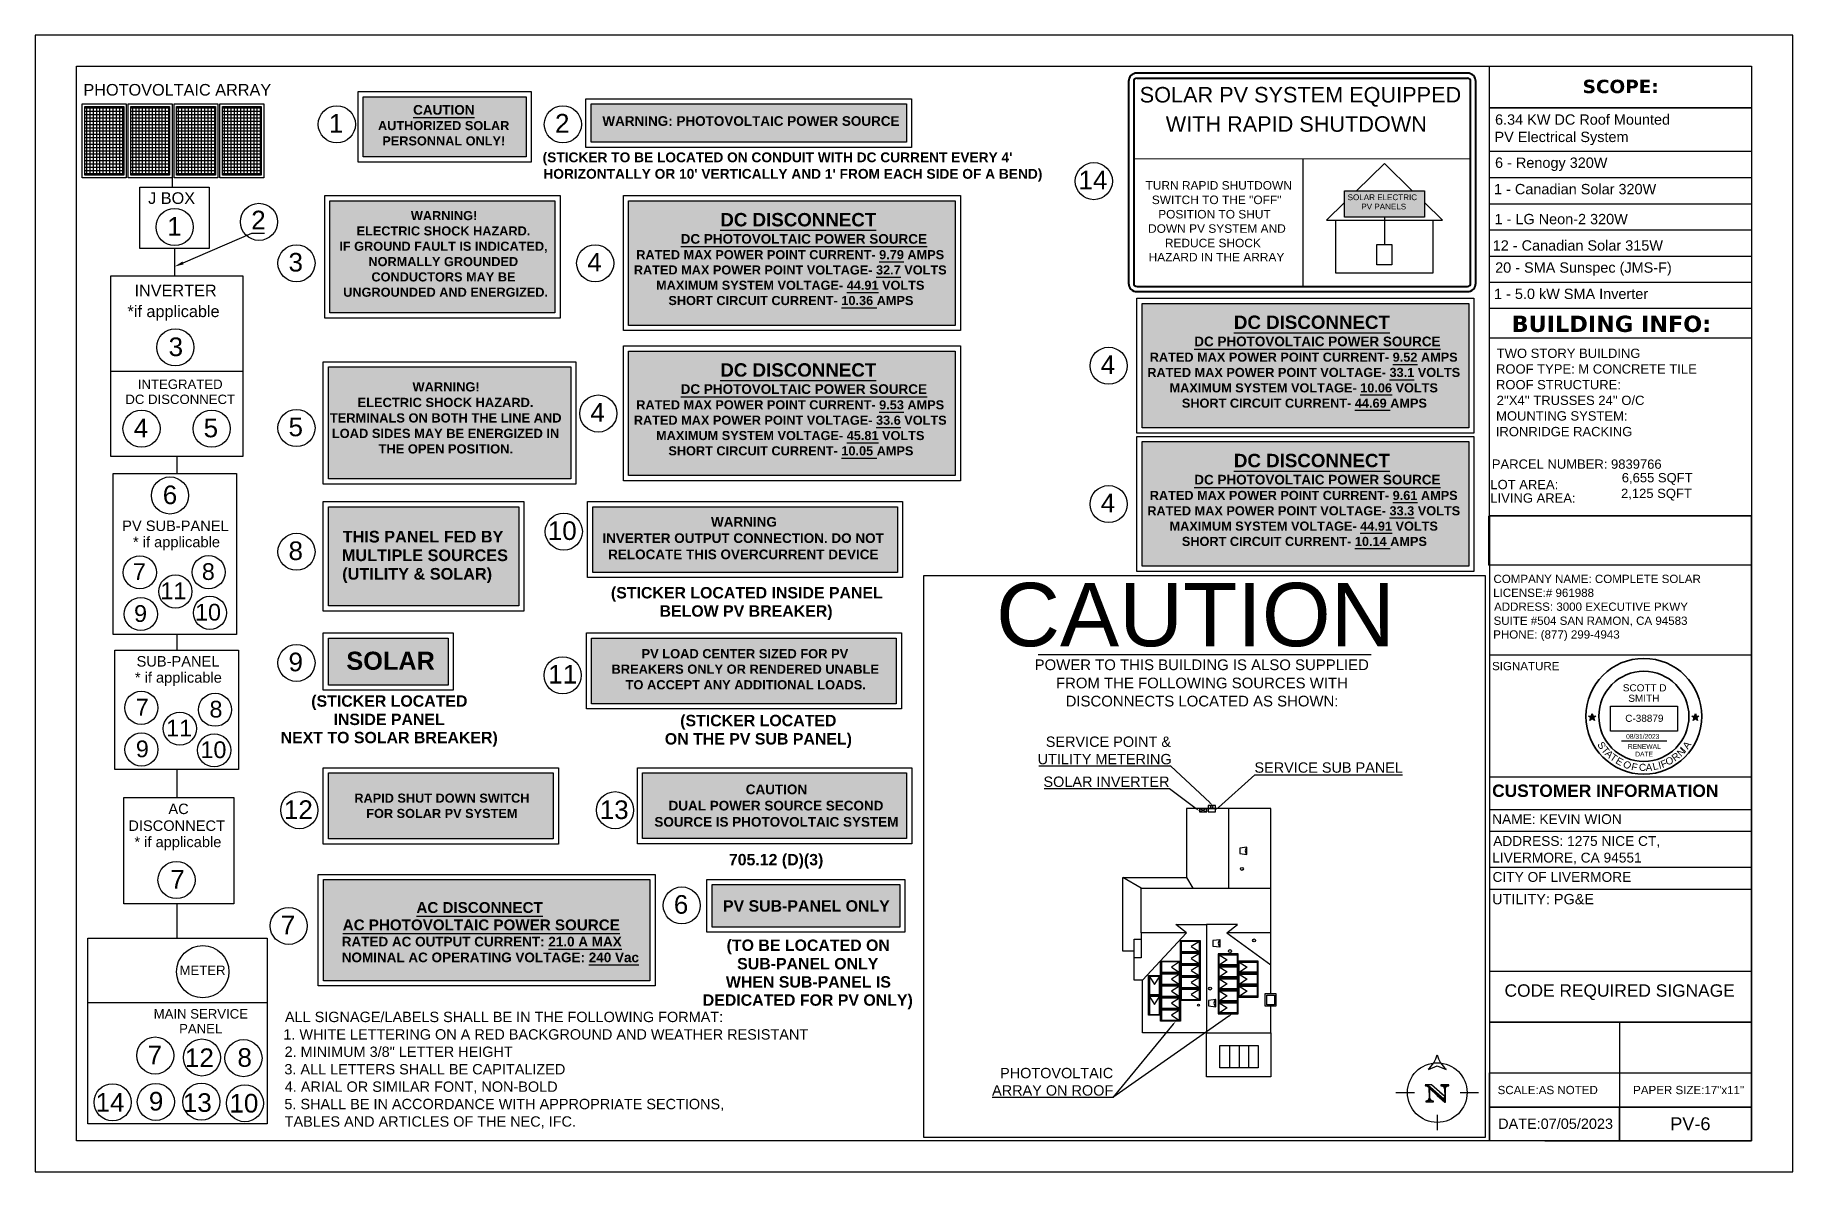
# Model space of a CAD drawing. Header units: millimetres. Extents: x -419 to 20046, y -14642 to 2638.
# Drawn here: x 3967 to 5667, y -10898 to -9798 of the extents above; entities that cross this region are included whole.
import ezdxf

# ---------------------------------------------------------------- set-up
doc = ezdxf.new("R2010")
doc.units = ezdxf.units.MM
for name, color, linetype in [('PDF5_Text', 7, 'Continuous'), ('PDF7_0', 7, 'Continuous'), ('PDF7_PDF4_0', 7, 'Continuous'), ('PDF7_PDF9_Geometry', 7, 'Continuous'), ('PDF7_PDF_0', 7, 'Continuous'), ('PDF7_PDF_Geometry', 7, 'Continuous'), ('PDF7_Text', 7, 'Continuous'), ('PDF_Text', 7, 'Continuous')]:
    doc.layers.add(name, color=color, linetype=linetype)
doc.styles.add('PDF Arial', font='arial.ttf')
doc.styles.add('PDF Arial Bold', font='arialbd.ttf')
doc.styles.add('PDF Verdana Bold', font='verdanab.ttf')
doc.styles.get("Standard").update_dxf_attribs({"font": 'arial.ttf'})
picture_1 = doc.add_image_def('image41.png', size_in_pixel=(45, 240))
picture_2 = doc.add_image_def('image15.png', size_in_pixel=(858, 321))

msp = doc.modelspace()

# ---------------------------------------------------------------- texts
at = {"attachment_point": 1}
for s, width, heights, insert, char_height, line_spacing_factor in [('SCOTT D\\P  SMITH', 46.3475, [0], (5502.594, -10425.76), 6.8956, 0.88), ('RENEWAL\\P    DATE', 31.39541, [17.047], (5507.51, -10483.66), 4.597, 0.96)]:
    msp.add_mtext_dynamic_manual_height_columns(s, width=width, gutter_width=4.597, heights=heights, dxfattribs=dict(at, insert=insert, char_height=char_height, line_spacing_factor=line_spacing_factor))
for s, width, insert, char_height in [('C-38879', 41.58956, (5504.935, -10455.252), 6.8956), ('08/31/2023', 38.13279, (5505.792, -10473.925), 4.597)]:
    msp.add_mtext_dynamic_manual_height_columns(s, width=width, gutter_width=4.597, heights=[0], dxfattribs=dict(at, insert=insert, char_height=char_height))
at = {"layer": 'PDF5_Text', "attachment_point": 7, "style": 'PDF Arial'}
for s, insert, char_height in [('1 - LG Neon-2 320W', (5378.527, -9980.791), 9.99966), ('12 - Canadian Solar 315W', (5376.79, -10006.325), 9.99966), ('PARCEL NUMBER: 9839766', (5375.932, -10217.385), 8.99967), ('LOT AREA:', (5374.489, -10237.143), 8.9997), ('LIVING AREA:', (5374.469, -10250.241), 8.99967)]:
    msp.add_mtext(s, dxfattribs=dict(at, insert=insert, char_height=char_height))
at = {"layer": 'PDF7_Text', "attachment_point": 7}
for s, insert, char_height, style in [('SCOPE:', (5463.771, -9854.073), 12.9996, 'PDF Verdana Bold'), ('PHOTOVOLTAIC ARRAY', (4013.845, -9856.356), 11.24856, 'PDF Arial'), ('SOLAR PV SYSTEM EQUIPPED', (5035.377, -9866.957), 15.00017, 'PDF Arial'), ('1', (4251.246, -9891.947), 17.999, 'PDF Arial'), ('2', (4469.938, -9891.947), 17.999, 'PDF Arial'), ('WITH RAPID SHUTDOWN', (5060.534, -9891.385), 15.00017, 'PDF Arial'), ('6.34 KW DC Roof Mounted', (5379.037, -9884.495), 9.99966, 'PDF Arial'), ('PV Electrical System', (5378.492, -9904.15), 9.99966, 'PDF Arial'), ("(STICKER TO BE LOCATED ON CONDUIT WITH DC CURRENT EVERY 4'", (4457.95, -9923.529), 9.49966, 'PDF Arial Bold'), ("HORIZONTALLY OR 10' VERTICALLY AND 1' FROM EACH SIDE OF A BEND)", (4458.677, -9939.513), 9.49966, 'PDF Arial Bold'), ('6 - Renogy 320W', (5379.037, -9929.125), 9.99966, 'PDF Arial'), ('14', (4976.163, -9946.892), 17.9994, 'PDF Arial'), ('TURN RAPID SHUTDOWN', (5041.008, -9947.305), 8.2501, 'PDF Arial'), ('1 - Canadian Solar 320W', (5378.038, -9951.792), 9.99966, 'PDF Arial'), ('J BOX', (4076.42, -9961.161), 11.2486, 'PDF Arial'), ('SWITCH TO THE "OFF"', (5047.093, -9961.291), 8.2501, 'PDF Arial'), ('SOLAR ELECTRIC', (5236.451, -9957.431), 5.58391, 'PDF Arial'), ('PV PANELS', (5249.71, -9966.423), 5.5839, 'PDF Arial'), ('1', (4094.947, -9991.666), 17.999, 'PDF Arial'), ('2', (4176.139, -9985.581), 17.999, 'PDF Arial'), ('POSITION TO SHUT', (5053.269, -9975.187), 8.2501, 'PDF Arial'), ('DOWN PV SYSTEM AND', (5043.46, -9989.082), 8.2501, 'PDF Arial'), ('REDUCE SHOCK', (5059.717, -10003.068), 8.2501, 'PDF Arial'), ('3', (4212.194, -10026.678), 17.999, 'PDF Arial'), ('4', (4501.089, -10026.359), 17.999, 'PDF Arial'), ('HAZARD IN THE ARRAY', (5044.005, -10016.641), 8.2501, 'PDF Arial'), ('20 - SMA Sunspec (JMS-F)', (5379.127, -10030.57), 9.99966, 'PDF Arial'), ('INVERTER', (4063.251, -10050.335), 11.2486, 'PDF Arial'), ('1 - 5.0 kW SMA Inverter', (5378.038, -10053.139), 9.99966, 'PDF Arial'), ('*if applicable', (4056.439, -10073.892), 11.24856, 'PDF Arial'), ('BUILDING INFO:', (5395.021, -10085.174), 15.74948, 'PDF Verdana Bold'), ('3', (4096.218, -10108.506), 17.999, 'PDF Arial'), ('4', (4997.688, -10125.624), 17.999, 'PDF Arial'), ('TWO STORY BUILDING', (5380.671, -10110.156), 8.99967, 'PDF Arial'), ('INTEGRATED', (4066.43, -10140.129), 9.1113, 'PDF Arial'), ('ROOF TYPE: M CONCRETE TILE', (5379.945, -10125.323), 8.99967, 'PDF Arial'), ('DC DISCONNECT', (4054.441, -10154.75), 9.11129, 'PDF Arial'), ('ROOF STRUCTURE:', (5379.945, -10140.49), 8.99967, 'PDF Arial'), ("2''X4'' TRUSSES 24'' O/C", (5380.58, -10155.657), 8.99967, 'PDF Arial'), ('4', (4504.086, -10171.76), 17.999, 'PDF Arial'), ('MOUNTING SYSTEM:', (5380.036, -10170.733), 8.99967, 'PDF Arial'), ('4', (4062.524, -10186.745), 17.999, 'PDF Arial'), ('5', (4130.094, -10187.052), 17.999, 'PDF Arial'), ('5', (4212.194, -10186.053), 17.999, 'PDF Arial'), ('IRONRIDGE RACKING', (5379.763, -10185.899), 8.99967, 'PDF Arial'), ('6,655 SQFT', (5501.584, -10232.845), 8.9997, 'PDF Arial'), ('6', (4090.587, -10251.715), 17.999, 'PDF Arial'), ('4', (4997.688, -10259.4), 17.999, 'PDF Arial'), ('2,125 SQFT', (5500.869, -10248.012), 8.9997, 'PDF Arial'), ('PV SUB-PANEL', (4051.354, -10277.646), 10.1237, 'PDF Arial'), ('* if applicable', (4061.798, -10296.177), 10.1237, 'PDF Arial'), ('10', (4462.945, -10286.408), 17.9994, 'PDF Arial'), ('8', (4212.194, -10305.843), 17.999, 'PDF Arial'), ('7', (4061.616, -10324.972), 16.198, 'PDF Arial'), ('8', (4128.368, -10325.066), 16.198, 'PDF Arial'), ('11', (4088.226, -10343.499), 16.1984, 'PDF Arial'), ('(STICKER LOCATED INSIDE PANEL', (4523.976, -10346.006), 10.99951, 'PDF Arial Bold'), ('CAUTION', (4896.424, -10389.863), 61.345, 'PDF Arial'), ('COMPANY NAME: COMPLETE SOLAR', (5377.493, -10327.923), 7.99975, 'PDF Arial'), ('LICENSE:# 961988', (5377.22, -10341.365), 7.99975, 'PDF Arial'), ('9', (4062.797, -10365.662), 16.198, 'PDF Arial'), ('10', (4121.738, -10364.391), 16.1984, 'PDF Arial'), ('BELOW PV BREAKER)', (4571.02, -10363.716), 10.99951, 'PDF Arial Bold'), ('ADDRESS: 3000 EXECUTIVE PKWY', (5378.038, -10354.811), 7.99975, 'PDF Arial'), ('SUITE #504 SAN RAMON, CA 94583', (5377.583, -10369.784), 7.99975, 'PDF Arial'), ('PHONE: (877) 299-4943', (5377.22, -10383.994), 7.99975, 'PDF Arial'), ('SUB-PANEL', (4065.249, -10408.788), 10.1237, 'PDF Arial'), ('9', (4212.194, -10413.464), 17.999, 'PDF Arial'), ('POWER TO THIS BUILDING IS ALSO SUPPLIED', (4933.751, -10412.243), 10.33446, 'PDF Arial'), ('* if applicable', (4063.614, -10427.32), 10.1237, 'PDF Arial'), ('11', (4463.399, -10425.054), 17.9994, 'PDF Arial'), ('FROM THE FOLLOWING SOURCES WITH', (4954.367, -10429.862), 10.33446, 'PDF Arial'), ('SIGNATURE', (5376.13, -10412.294), 7.9998, 'PDF Arial'), ('(STICKER LOCATED', (4234.172, -10450.811), 10.99951, 'PDF Arial Bold'), ('DISCONNECTS LOCATED AS SHOWN:', (4963.721, -10447.39), 10.33446, 'PDF Arial'), ('7', (4064.432, -10456.023), 16.198, 'PDF Arial'), ('8', (4135.724, -10458.207), 16.198, 'PDF Arial'), ('INSIDE PANEL', (4255.696, -10465.391), 10.99951, 'PDF Arial Bold'), ('11', (4093.766, -10476.276), 16.1984, 'PDF Arial'), ('(STICKER LOCATED', (4591, -10469.701), 10.99951, 'PDF Arial Bold'), ('9', (4064.522, -10496.623), 16.198, 'PDF Arial'), ('10', (4127.006, -10497.441), 16.1984, 'PDF Arial'), ('NEXT TO SOLAR BREAKER)', (4204.565, -10486.14), 10.99951, 'PDF Arial Bold'), ('ON THE PV SUB PANEL)', (4576.106, -10487.411), 10.99951, 'PDF Arial Bold'), ('SERVICE POINT &', (4944.558, -10486.498), 9.99966, 'PDF Arial'), ('UTILITY METERING', (4936.657, -10503.329), 9.99966, 'PDF Arial'), ('SERVICE SUB PANEL', (5146.358, -10511.503), 9.99966, 'PDF Arial'), ('SOLAR INVERTER', (4942.288, -10525.216), 9.99966, 'PDF Arial'), ('12', (4207.744, -10556.106), 17.9994, 'PDF Arial'), ('13', (4513.168, -10556.425), 17.9994, 'PDF Arial'), ('CUSTOMER INFORMATION', (5376.221, -10534.976), 11.99963, 'PDF Arial Bold'), ('AC', (4096.037, -10551.556), 10.1237, 'PDF Arial'), ('NAME: KEVIN WION', (5376.221, -10561.172), 9.49966, 'PDF Arial'), ('DISCONNECT', (4057.257, -10567.813), 10.1237, 'PDF Arial'), ('* if applicable', (4063.16, -10586.435), 10.1237, 'PDF Arial'), ('ADDRESS: 1275 NICE CT,', (5377.22, -10583.959), 9.49966, 'PDF Arial'), ('705.12 (D)(3)', (4638.044, -10604.295), 10.99951, 'PDF Arial Bold'), ('LIVERMORE, CA 94551', (5376.312, -10600.034), 9.49966, 'PDF Arial'), ('7', (4097.853, -10623.584), 17.999, 'PDF Arial'), ('CITY OF LIVERMORE', (5376.584, -10617.117), 9.49966, 'PDF Arial'), ('6', (4584.824, -10648.049), 17.999, 'PDF Arial'), ('UTILITY: PG&E', (5376.221, -10638.801), 9.99966, 'PDF Arial'), ('7', (4204.747, -10667.632), 17.999, 'PDF Arial'), ('(TO BE LOCATED ON', (4635.865, -10687.122), 10.99951, 'PDF Arial Bold'), ('SUB-PANEL ONLY', (4646.036, -10701.793), 10.99951, 'PDF Arial Bold'), ('METER', (4106.753, -10707.047), 9.1113, 'PDF Arial'), ('WHEN SUB-PANEL IS', (4635.138, -10719.412), 10.99951, 'PDF Arial Bold'), ('DEDICATED FOR PV ONLY)', (4612.797, -10740.16), 10.99951, 'PDF Arial Bold'), ('CODE REQUIRED SIGNAGE', (5388.209, -10731.411), 11.99963, 'PDF Arial'), ('MAIN SERVICE', (4081.778, -10749.342), 9.11129, 'PDF Arial'), ('ALL SIGNAGE/LABELS SHALL BE IN THE FOLLOWING FORMAT:', (4208.743, -10752.809), 9.99966, 'PDF Arial'), ('PANEL', (4106.39, -10763.627), 9.1113, 'PDF Arial'), ('1. WHITE LETTERING ON A RED BACKGROUND AND WEATHER RESISTANT', (4207.199, -10769.701), 9.99966, 'PDF Arial'), ('7', (4075.966, -10793.416), 17.999, 'PDF Arial'), ('2. MINIMUM 3/8" LETTER HEIGHT', (4208.38, -10786.509), 9.99966, 'PDF Arial'), ('12', (4112.021, -10796.14), 17.9994, 'PDF Arial'), ('8', (4162.789, -10796.175), 17.999, 'PDF Arial'), ('3. ALL LETTERS SHALL BE CAPITALIZED', (4208.198, -10803.402), 9.99966, 'PDF Arial'), ('4. ARIAL OR SIMILAR FONT, NON-BOLD', (4208.561, -10822.004), 9.99966, 'PDF Arial'), ('PHOTOVOLTAIC', (4900.33, -10807.118), 9.99966, 'PDF Arial'), ('14', (4025.652, -10839.28), 17.9994, 'PDF Arial'), ('9', (4077.146, -10838.497), 17.999, 'PDF Arial'), ('13', (4110.023, -10839.78), 17.9994, 'PDF Arial'), ('10', (4155.069, -10840.404), 17.9994, 'PDF Arial'), ('5. SHALL BE IN ACCORDANCE WITH APPROPRIATE SECTIONS,', (4208.198, -10838.806), 9.99966, 'PDF Arial'), ('ARRAY ON ROOF', (4892.61, -10823.92), 9.99966, 'PDF Arial'), ('TABLES AND ARTICLES OF THE NEC, IFC.', (4208.47, -10855.698), 9.99966, 'PDF Arial'), ('PV-6', (5548.505, -10857.475), 12.4996, 'PDF Arial'), ('DATE:07/05/2023', (5382.034, -10856.168), 9.99966, 'PDF Arial')]:
    msp.add_mtext(s, dxfattribs=dict(at, insert=insert, char_height=char_height, style=style))
at = {"layer": 'PDF7_Text', "color": 7, "true_color": 0xfcfcfc, "attachment_point": 7, "style": 'PDF Arial Bold'}
for s, insert, char_height in [('CAUTION', (4332.711, -9874.759), 9.3288), ('WARNING: PHOTOVOLTAIC POWER SOURCE', (4515.711, -9885.573), 9.32875), ('AUTHORIZED SOLAR', (4298.745, -9889.741), 8.79964), ('PERSONNAL ONLY!', (4302.922, -9904.545), 8.79964), ('DC DISCONNECT', (4629.78, -9982.905), 12.95742), ('DC PHOTOVOLTAIC POWER SOURCE', (4591.454, -9999.642), 9.32875), ('RATED MAX POWER POINT CURRENT- 9.79 AMPS', (4548.497, -10014.617), 8.79964), ('RATED MAX POWER POINT VOLTAGE- 32.7 VOLTS', (4546.136, -10029.421), 8.79964), ('MAXIMUM SYSTEM VOLTAGE- 44.91 VOLTS', (4567.66, -10044.224), 8.79964), ('SHORT CIRCUIT CURRENT- 10.36 AMPS', (4579.557, -10059.028), 8.79964), ('DC DISCONNECT', (5126.469, -10082.17), 12.95742), ('DC PHOTOVOLTAIC POWER SOURCE', (5088.143, -10098.816), 9.32875), ('RATED MAX POWER POINT CURRENT- 9.52 AMPS', (5045.095, -10113.792), 8.79964), ('DC DISCONNECT', (4629.78, -10128.306), 12.95742), ('RATED MAX POWER POINT VOLTAGE- 33.1 VOLTS', (5042.734, -10128.595), 8.79964), ('WARNING!', (4332.075, -10142.577), 8.9131), ('DC PHOTOVOLTAIC POWER SOURCE', (4591.454, -10144.952), 9.32875), ('MAXIMUM SYSTEM VOLTAGE- 10.06 VOLTS', (5064.258, -10143.49), 8.79964), ('TERMINALS ON BOTH THE LINE AND', (4252.154, -10172.645), 8.91314), ('ELECTRIC SHOCK HAZARD.', (4278.946, -10157.659), 8.91314), ('RATED MAX POWER POINT CURRENT- 9.53 AMPS', (4548.497, -10159.928), 8.79964), ('SHORT CIRCUIT CURRENT- 44.69 AMPS', (5076.155, -10158.293), 8.79964), ('LOAD SIDES MAY BE ENERGIZED IN', (4254.062, -10187.63), 8.91314), ('RATED MAX POWER POINT VOLTAGE- 33.6 VOLTS', (4546.136, -10174.822), 8.79964), ('MAXIMUM SYSTEM VOLTAGE- 45.81 VOLTS', (4567.66, -10189.626), 8.79964), ('THE OPEN POSITION.', (4299.289, -10202.615), 8.91314), ('SHORT CIRCUIT CURRENT- 10.05 AMPS', (4579.557, -10204.429), 8.79964), ('DC DISCONNECT', (5126.469, -10215.946), 12.95742), ('DC PHOTOVOLTAIC POWER SOURCE', (5088.143, -10232.592), 9.32875), ('RATED MAX POWER POINT CURRENT- 9.61 AMPS', (5045.095, -10247.568), 8.79964), ('WARNING', (4620.789, -10273.455), 9.3288), ('RATED MAX POWER POINT VOLTAGE- 33.3 VOLTS', (5042.734, -10262.462), 8.79964), ('THIS PANEL FED BY', (4264.597, -10288.753), 11.24928), ('INVERTER OUTPUT CONNECTION. DO NOT', (4515.711, -10289.166), 9.32875), ('MAXIMUM SYSTEM VOLTAGE- 44.91 VOLTS', (5064.258, -10277.266), 8.79964), ('SHORT CIRCUIT CURRENT- 10.14 AMPS', (5076.155, -10292.069), 8.79964), ('MULTIPLE SOURCES', (4263.779, -10306.735), 11.24928), ('RELOCATE THIS OVERCURRENT DEVICE', (4521.342, -10304.884), 9.32875), ('(UTILITY & SOLAR)', (4264.143, -10327.916), 11.24928), ('SOLAR', (4268.139, -10412.014), 17.4995), ('PV LOAD CENTER SIZED FOR PV', (4553.583, -10400.782), 8.91314), ('BREAKERS ONLY OR RENDERED UNABLE', (4524.521, -10415.767), 8.91314), ('TO ACCEPT ANY ADDITIONAL LOADS.', (4538.143, -10430.843), 8.91314), ('DUAL POWER SOURCE SECOND', (4579.739, -10548.007), 9.32875), ('CAUTION', (4654.392, -10532.289), 9.3288), ('SOURCE IS PHOTOVOLTAIC SYSTEM', (4566.025, -10563.719), 9.32875), ('AC DISCONNECT', (4335.89, -10647.202), 10.4951), ('PV SUB-PANEL ONLY', (4632.323, -10645.939), 10.99951), ('AC PHOTOVOLTAIC POWER SOURCE', (4264.597, -10664.003), 10.4951), ('RATED AC OUTPUT CURRENT: 21.0 A MAX', (4263.688, -10679.597), 9.32875), ('NOMINAL AC OPERATING VOLTAGE: 240 Vac', (4263.688, -10694.855), 9.32875)]:
    msp.add_mtext(s, dxfattribs=dict(at, insert=insert, char_height=char_height))
at = {"layer": 'PDF7_Text', "color": 7, "true_color": 0xffffff, "attachment_point": 7, "style": 'PDF Arial Bold'}
for s, insert, char_height in [('WARNING!', (4330.531, -9976.831), 8.7996), ('ELECTRIC SHOCK HAZARD.', (4278.038, -9991.64), 8.79964), ('IF GROUND FAULT IS INDICATED,', (4261.327, -10008.341), 8.79964), ('NORMALLY GROUNDED', (4289.481, -10021.332), 8.79964), ('CONDUCTORS MAY BE', (4292.387, -10036.142), 8.79964), ('UNGROUNDED AND ENERGIZED.', (4265.108, -10050.939), 8.79964), ('RAPID SHUT DOWN SWITCH', (4275.858, -10540.459), 8.79964), ('FOR SOLAR PV SYSTEM', (4287.392, -10555.263), 8.79964)]:
    msp.add_mtext(s, dxfattribs=dict(at, insert=insert, char_height=char_height))
at = {"layer": 'PDF_Text', "insert": (5381.545, -10822.5), "char_height": 7.99975, "attachment_point": 7, "style": 'PDF Arial'}
msp.add_mtext('SCALE:AS NOTED           PAPER SIZE:17"x11"', dxfattribs=at)

# ---------------------------------------------------------------- blocks, each defined once
blk = doc.blocks.new('star')
h = blk.add_hatch(color=256)
h.dxf.hatch_style = 1
h.paths.add_polyline_path([(116.5, 62.57), (116.86, 62.57), (116.68, 63.12)])
h.paths.add_polyline_path([(116.68, 62.02), (116.97, 62.23), (116.86, 62.57), (116.5, 62.57), (116.39, 62.23)])
h.paths.add_polyline_path([(116.5, 62.57), (115.92, 62.57), (116.39, 62.23)])
h.paths.add_polyline_path([(116.39, 62.23), (116.21, 61.67), (116.68, 62.02)])
h.paths.add_polyline_path([(116.68, 62.02), (117.15, 61.67), (116.97, 62.23)])
h.paths.add_polyline_path([(116.97, 62.23), (117.44, 62.57), (116.86, 62.57)])
for p, q in [((116.21, 61.67), (116.68, 63.12)), ((116.68, 63.12), (117.15, 61.67)), ((115.92, 62.57), (117.44, 62.57)), ((117.15, 61.67), (115.92, 62.57)), ((117.44, 62.57), (116.21, 61.67))]:
    blk.add_line(p, q)
blk = doc.blocks.new('a')
at = {"color": 1, "char_height": 15, "attachment_point": 1}
for s, insert, rotation in [('{\\C256;S}', (169, 149), 301.8504), ('{\\C256;T}', (176.1, 138.5), 308.5602), ('{\\C256;A}', (182.8, 131.2), 313.9392), ('{\\C256;T}', (190.6, 123.2), 324.7462), ('{\\C256;E}', (201.4, 115.5), 330.0103), ('{\\C256;O}', (299, 112.2), 12.6875), ('{\\C256;R}', (311.3, 116.8), 36.4598), ('{\\C256;N}', (322.6, 125.5), 43.0781), ('{\\C256;I}', (344.8, 127.8), 227.4846), ('{\\C256;A}', (335, 138.5), 54.6588), ('{\\C256;O}', (218.6, 109.1), 319.6464), ('{\\C256;A}', (258.4, 100.3), 1.6689), ('{\\C256;L}', (271.7, 101.5), 12.6875), ('{\\C256;I}', (283.7, 104.3), 13.6115), ('{\\C256;F}', (288.3, 105.4), 21.5682)]:
    blk.add_mtext_dynamic_manual_height_columns(s, width=30.733, gutter_width=125, heights=[0], dxfattribs=dict(at, insert=insert, rotation=rotation))
at = {"color": 1, "insert": (244.5, 100.5), "char_height": 15, "attachment_point": 1}
blk.add_mtext_dynamic_manual_height_columns('{\\C256;C}', width=30.733, gutter_width=125, heights=[0], dxfattribs=at)
blk = doc.blocks.new('1')
at = {"color": 1, "xscale": 0.1018808021228187, "yscale": 0.1018808021228187, "zscale": 0.1018808021228187}
blk.add_blockref('a', (510.97, 81.39), dxfattribs=at)
at = {"color": 1, "insert": (534.46, 91.84), "char_height": 1.528, "attachment_point": 1, "rotation": 347.3366}
blk.add_mtext_dynamic_manual_height_columns('{\\C256;F}', width=1.5282, gutter_width=12.74, heights=[0], dxfattribs=at)

# ---------------------------------------------------------------- linework, layer by layer
at = {"lineweight": 30}
msp.add_line((5501.326, -10480.571), (5545.109, -10480.571), dxfattribs=at)
at = {"lineweight": 35}
for radius in [56, 43.581]:
    msp.add_circle((5522.931, -10456.795), radius, dxfattribs=at)
at = {"layer": 'PDF7_0', "lineweight": 25}
for points in [[(3967.164, -9797.676), (3967.164, -10897.585), (5667.024, -10897.585), (5667.024, -9797.676)], [(4279.491, -9852.349), (4446.87, -9852.349), (4446.87, -9920.555), (4279.491, -9920.555)], [(4284.486, -9857.344), (4441.875, -9857.344), (4441.875, -9915.559), (4284.486, -9915.559)], [(4499.727, -9859.161), (4814.778, -9859.161), (4814.778, -9906.387), (4499.727, -9906.387)], [(4504.813, -9864.156), (4809.692, -9864.156), (4809.692, -9901.392), (4504.813, -9901.392)], [(5627.063, -9868.152), (5373.587, -9868.152)], [(5627.063, -9868.152), (5627.063, -10062.141), (5373.587, -10062.141), (5373.587, -9868.152)], [(4247.25, -9952.977), (4474.752, -9952.977), (4474.752, -10071.405), (4247.25, -10071.405)], [(4252.245, -9957.972), (4469.757, -9957.972), (4469.757, -10066.41), (4252.245, -10066.41)], [(4536.145, -9952.977), (4861.913, -9952.977), (4861.913, -10083.484), (4536.145, -10083.484)], [(4541.14, -9957.972), (4856.918, -9957.972), (4856.918, -10078.489), (4541.14, -10078.489)], [(5032.744, -10052.242), (5358.511, -10052.242), (5358.511, -10182.749), (5032.744, -10182.749)], [(5037.739, -10057.237), (5353.516, -10057.237), (5353.516, -10177.754), (5037.739, -10177.754)], [(4245.706, -10113.727), (4490.191, -10113.727), (4490.191, -10232.155), (4245.706, -10232.155)], [(4536.145, -10098.378), (4861.913, -10098.378), (4861.913, -10228.885), (4536.145, -10228.885)], [(4541.14, -10103.373), (4856.918, -10103.373), (4856.918, -10223.89), (4541.14, -10223.89)], [(4250.701, -10118.722), (4485.196, -10118.722), (4485.196, -10227.159), (4250.701, -10227.159)], [(5032.744, -10186.018), (5358.511, -10186.018), (5358.511, -10316.525), (5032.744, -10316.525)], [(5037.739, -10191.014), (5353.516, -10191.014), (5353.516, -10311.53), (5037.739, -10311.53)], [(4245.706, -10249.047), (4439.786, -10249.047), (4439.786, -10355.033), (4245.706, -10355.033)], [(4501.453, -10249.047), (4806.059, -10249.047), (4806.059, -10322.519), (4501.453, -10322.519)], [(4250.701, -10254.042), (4434.791, -10254.042), (4434.791, -10350.038), (4250.701, -10350.038)], [(4506.538, -10254.042), (4801.064, -10254.042), (4801.064, -10317.524), (4506.538, -10317.524)], [(5373.587, -10310.531), (5373.587, -10262.942), (5627.063, -10262.942), (5627.063, -10310.531)], [(4245.706, -10376.103), (4371.581, -10376.103), (4371.581, -10431.593), (4245.706, -10431.593)], [(4250.701, -10381.098), (4366.586, -10381.098), (4366.586, -10426.598), (4250.701, -10426.598)], [(4500.363, -10376.103), (4804.97, -10376.103), (4804.97, -10449.575), (4500.363, -10449.575)], [(4505.358, -10381.098), (4799.975, -10381.098), (4799.975, -10444.58), (4505.358, -10444.58)], [(4245.706, -10506.61), (4473.208, -10506.61), (4473.208, -10580.355), (4245.706, -10580.355)], [(4250.701, -10511.605), (4468.213, -10511.605), (4468.213, -10575.36), (4250.701, -10575.36)], [(4549.587, -10506.61), (4814.96, -10506.61), (4814.96, -10580.082), (4549.587, -10580.082)], [(4554.582, -10511.605), (4809.965, -10511.605), (4809.965, -10575.087), (4554.582, -10575.087)], [(5100.222, -10549.204), (5100.222, -10546.116), (5093.229, -10546.116), (5093.229, -10549.204)], [(5108.578, -10546.116), (5108.578, -10543.028), (5101.494, -10543.028), (5101.494, -10546.116)], [(5108.578, -10549.204), (5108.578, -10546.116), (5101.494, -10546.116), (5101.494, -10549.204)], [(5139.093, -10590.526), (5139.093, -10583.533), (5132.191, -10584.351), (5132.191, -10589.618)], [(4240.984, -10609.78), (4566.751, -10609.78), (4566.751, -10717.673), (4240.984, -10717.673)], [(4245.979, -10614.775), (4561.756, -10614.775), (4561.756, -10712.678), (4245.979, -10712.678)], [(4616.884, -10614.593), (4808.33, -10614.593), (4808.33, -10665.724), (4616.884, -10665.724)], [(4621.879, -10619.588), (4803.335, -10619.588), (4803.335, -10660.729), (4621.879, -10660.729)], [(5074.702, -10685.432), (5074.702, -10673.807), (5093.956, -10673.807), (5093.956, -10685.432)], [(5093.048, -10684.433), (5093.048, -10674.715), (5075.61, -10674.715), (5075.61, -10684.433)], [(5113.028, -10679.983), (5113.028, -10672.99), (5106.125, -10673.807), (5106.125, -10679.075)], [(5074.702, -10696.966), (5074.702, -10685.432), (5093.956, -10685.432), (5093.956, -10696.966)], [(5093.048, -10696.058), (5093.048, -10686.34), (5075.61, -10686.34), (5075.61, -10696.058)], [(5130.647, -10698.147), (5130.647, -10686.522), (5111.393, -10686.522), (5111.393, -10698.147)], [(5112.301, -10697.239), (5112.301, -10687.521), (5129.648, -10687.521), (5129.648, -10697.239)], [(5055.448, -10726.846), (5043.824, -10726.846), (5043.824, -10707.592), (5055.448, -10707.592)], [(5054.54, -10708.5), (5044.732, -10708.5), (5044.732, -10725.937), (5054.54, -10725.937)], [(5055.448, -10705.231), (5055.448, -10693.606), (5074.702, -10693.606), (5074.702, -10705.231)], [(5055.448, -10716.856), (5055.448, -10705.231), (5074.702, -10705.231), (5074.702, -10716.856)], [(5073.794, -10704.322), (5073.794, -10694.514), (5056.357, -10694.514), (5056.357, -10704.322)], [(5073.794, -10715.947), (5073.794, -10706.139), (5056.357, -10706.139), (5056.357, -10715.947)], [(5074.702, -10708.591), (5074.702, -10696.966), (5093.956, -10696.966), (5093.956, -10708.591)], [(5074.702, -10720.216), (5074.702, -10708.591), (5093.956, -10708.591), (5093.956, -10720.216)], [(5093.048, -10707.683), (5093.048, -10697.965), (5075.61, -10697.965), (5075.61, -10707.683)], [(5130.647, -10709.772), (5130.647, -10698.147), (5111.393, -10698.147), (5111.393, -10709.772)], [(5112.301, -10708.863), (5112.301, -10699.055), (5129.648, -10699.055), (5129.648, -10708.863)], [(5149.9, -10705.412), (5149.9, -10693.787), (5130.647, -10693.787), (5130.647, -10705.412)], [(5149.9, -10717.037), (5149.9, -10705.412), (5130.647, -10705.412), (5130.647, -10717.037)], [(5131.555, -10704.413), (5131.555, -10694.696), (5148.901, -10694.696), (5148.901, -10704.413)], [(5131.555, -10716.038), (5131.555, -10706.321), (5148.901, -10706.321), (5148.901, -10716.038)], [(5055.448, -10728.48), (5055.448, -10716.856), (5074.702, -10716.856), (5074.702, -10728.48)], [(5073.794, -10727.572), (5073.794, -10717.764), (5056.357, -10717.764), (5056.357, -10727.572)], [(5074.702, -10731.841), (5074.702, -10720.216), (5093.956, -10720.216), (5093.956, -10731.841)], [(5093.048, -10719.308), (5093.048, -10709.59), (5075.61, -10709.59), (5075.61, -10719.308)], [(5093.048, -10730.932), (5093.048, -10721.124), (5075.61, -10721.124), (5075.61, -10730.932)], [(5130.647, -10721.396), (5130.647, -10709.772), (5111.393, -10709.772), (5111.393, -10721.396)], [(5130.647, -10733.021), (5130.647, -10721.396), (5111.393, -10721.396), (5111.393, -10733.021)], [(5112.301, -10720.488), (5112.301, -10710.68), (5129.648, -10710.68), (5129.648, -10720.488)], [(5112.301, -10732.113), (5112.301, -10722.305), (5129.648, -10722.305), (5129.648, -10732.113)], [(5149.9, -10728.571), (5149.9, -10717.037), (5130.647, -10717.037), (5130.647, -10728.571)], [(5131.555, -10727.663), (5131.555, -10717.945), (5148.901, -10717.945), (5148.901, -10727.663)], [(5156.802, -10725.029), (5167.065, -10725.029), (5167.065, -10737.381), (5156.802, -10737.381)], [(5055.448, -10746.099), (5043.824, -10746.099), (5043.824, -10726.846), (5055.448, -10726.846)], [(5054.54, -10727.754), (5044.732, -10727.754), (5044.732, -10745.191), (5054.54, -10745.191)], [(5055.448, -10740.105), (5055.448, -10728.48), (5074.702, -10728.48), (5074.702, -10740.105)], [(5055.448, -10751.73), (5055.448, -10740.105), (5074.702, -10740.105), (5074.702, -10751.73)], [(5073.794, -10739.106), (5073.794, -10729.389), (5056.357, -10729.389), (5056.357, -10739.106)], [(5073.794, -10750.731), (5073.794, -10741.013), (5056.357, -10741.013), (5056.357, -10750.731)], [(5108.85, -10737.744), (5108.85, -10730.751), (5101.857, -10731.659), (5101.857, -10736.927)], [(5130.647, -10744.646), (5130.647, -10733.021), (5111.393, -10733.021), (5111.393, -10744.646)], [(5112.301, -10743.738), (5112.301, -10733.929), (5129.648, -10733.929), (5129.648, -10743.738)], [(5158.256, -10726.482), (5165.612, -10726.482), (5165.612, -10735.928), (5158.256, -10735.928)], [(5112.846, -10775.343), (5149.9, -10775.343), (5149.9, -10796.776), (5112.846, -10796.776)]]:
    msp.add_lwpolyline(points, close=True, dxfattribs=at)
for points in [[(5373.587, -10262.942), (5373.587, -9827.647)], [(5373.587, -9910.11), (5627.063, -9910.11)], [(5373.587, -9935.449), (5627.063, -9935.449)], [(5373.587, -9960.787), (5627.063, -9960.787)], [(4110.204, -10018.094), (4176.865, -9989.214), (4188.854, -9989.214)], [(5373.587, -9986.126), (5627.063, -9986.126)], [(5373.587, -10011.464), (5627.063, -10011.464)], [(5373.587, -10036.803), (5627.063, -10036.803)], [(5373.587, -10090.477), (5627.063, -10090.477)], [(5373.678, -10397.445), (5627.154, -10397.445)], [(5103.038, -10540.303), (5065.529, -10505.156), (5065.439, -10505.156), (4937.747, -10505.156)], [(5111.484, -10545.026), (5146.812, -10513.33), (5146.994, -10513.33), (5289.489, -10513.33)], [(5089.96, -10546.207), (5064.167, -10527.044), (5064.076, -10527.044), (4942.924, -10527.044)], [(5036.831, -10666.269), (5036.831, -10623.13), (5162.07, -10623.13), (5162.07, -10546.116), (5080.515, -10546.116), (5080.515, -10612.868)], [(5100.222, -10546.116), (5093.229, -10549.204)], [(5093.229, -10546.116), (5100.222, -10549.204)], [(5121.292, -10546.116), (5121.292, -10623.13)], [(5030.019, -10683.888), (5019.212, -10683.888), (5019.212, -10612.868), (5080.515, -10612.868), (5086.599, -10623.13)], [(5036.831, -10623.13), (5019.212, -10612.868)], [(5162.07, -10725.029), (5162.07, -10623.13)], [(5080.605, -10666.269), (5036.831, -10666.269), (5036.831, -10690.336), (5030.019, -10690.336)], [(5038.193, -10712.224), (5030.019, -10712.224), (5030.019, -10672.445), (5036.831, -10672.445)], [(5162.07, -10762.992), (5162.07, -10805.767), (5100.131, -10805.767), (5100.131, -10762.992), (5038.193, -10762.992), (5038.193, -10712.224), (5080.605, -10666.269), (5070.343, -10658.277), (5100.131, -10658.277)], [(5093.048, -10674.715), (5085.237, -10679.62), (5092.775, -10684.433)], [(5162.07, -10666.269), (5119.658, -10666.269), (5129.829, -10658.277), (5100.131, -10658.277), (5100.131, -10762.992), (5162.07, -10762.992), (5162.07, -10737.381)], [(5119.658, -10666.269), (5162.07, -10697.329)], [(5093.048, -10686.34), (5085.237, -10691.154), (5092.775, -10696.058)], [(5112.301, -10687.521), (5120.112, -10692.334), (5112.574, -10697.239)], [(5044.732, -10708.5), (5049.636, -10716.311), (5054.54, -10708.773)], [(5073.794, -10694.514), (5065.983, -10699.418), (5073.521, -10704.322)], [(5073.794, -10706.139), (5065.983, -10711.043), (5073.521, -10715.947)], [(5093.048, -10697.965), (5085.237, -10702.779), (5092.775, -10707.683)], [(5112.301, -10699.055), (5120.112, -10703.959), (5112.574, -10708.863)], [(5131.555, -10694.696), (5139.365, -10699.6), (5131.827, -10704.413)], [(5131.555, -10706.321), (5139.365, -10711.225), (5131.827, -10716.038)], [(5073.794, -10717.764), (5065.983, -10722.668), (5073.521, -10727.572)], [(5093.048, -10709.59), (5085.237, -10714.403), (5092.775, -10719.308)], [(5093.048, -10721.124), (5085.237, -10726.028), (5092.775, -10730.932)], [(5112.301, -10710.68), (5120.112, -10715.584), (5112.574, -10720.488)], [(5112.301, -10722.305), (5120.112, -10727.209), (5112.574, -10732.113)], [(5131.555, -10717.945), (5139.365, -10722.85), (5131.827, -10727.663)], [(5044.732, -10727.754), (5049.636, -10735.564), (5054.54, -10728.026)], [(5073.794, -10729.389), (5065.983, -10734.293), (5073.521, -10739.106)], [(5073.794, -10741.013), (5065.983, -10745.918), (5073.521, -10750.731)], [(5112.301, -10733.929), (5120.112, -10738.834), (5112.574, -10743.738)], [(5121.656, -10746.917), (5009.403, -10825.747), (5009.222, -10825.747), (4892.61, -10825.747)], [(5067.8, -10754.818), (5009.403, -10825.747)], [(5122.2, -10775.343), (5122.2, -10796.776)], [(5131.464, -10775.343), (5131.464, -10796.776)], [(5140.728, -10775.343), (5140.728, -10796.776)]]:
    msp.add_lwpolyline(points, dxfattribs=at)
at = {"layer": 'PDF7_0', "color": 7, "lineweight": 25, "true_color": 0xfcfcfc}
for points in [[(4332.711, -9877.325), (4392.106, -9877.325)], [(4629.78, -9986.489), (4780.63, -9986.489)], [(4591.454, -10002.201), (4829.672, -10002.201)], [(4783.446, -10017.004), (4807.331, -10017.004)], [(4780.358, -10031.808), (4804.334, -10031.808)], [(4746.846, -10061.506), (4777.633, -10061.506), (4781.084, -10061.506)], [(4752.022, -10046.702), (4782.81, -10046.702)], [(5126.469, -10085.754), (5277.319, -10085.754)], [(5088.143, -10101.466), (5326.362, -10101.466)], [(5276.956, -10131.073), (5300.932, -10131.073)], [(5280.044, -10116.269), (5304.02, -10116.269)], [(4591.454, -10147.602), (4829.672, -10147.602)], [(4629.78, -10131.89), (4780.63, -10131.89)], [(5248.62, -10145.876), (5279.408, -10145.876)], [(4783.446, -10162.406), (4807.331, -10162.406)], [(5243.535, -10160.68), (5274.231, -10160.68), (5277.683, -10160.68)], [(4780.358, -10177.209), (4804.334, -10177.209)], [(4752.022, -10192.013), (4782.81, -10192.013)], [(4746.846, -10206.907), (4777.633, -10206.907), (4781.084, -10206.907)], [(5126.469, -10219.531), (5277.319, -10219.531)], [(5088.143, -10235.242), (5326.362, -10235.242)], [(5280.044, -10250.046), (5304.02, -10250.046)], [(5276.956, -10264.849), (5300.932, -10264.849)], [(5248.62, -10279.653), (5279.408, -10279.653)], [(5243.535, -10294.547), (5274.231, -10294.547), (5277.683, -10294.547)], [(4335.89, -10650.104), (4458.132, -10650.104)], [(4264.597, -10666.905), (4532.603, -10666.905)], [(4463.49, -10682.163), (4488.829, -10682.163), (4534.511, -10682.163)], [(4502.633, -10697.42), (4551.131, -10697.42)]]:
    msp.add_lwpolyline(points, dxfattribs=at)
at = {"layer": 'PDF7_0', "lineweight": 25}
for centre, radius in [((5104.99, -10544.526), 1.044), ((5134.234, -10604.467), 1.408), ((5145.95, -10673.671), 1.408), ((5122.7, -10683.934), 1.408), ((5103.446, -10720.261), 1.408), ((5092.185, -10736.336), 0.863)]:
    msp.add_circle(centre, radius, dxfattribs=at)
for centre, end in [((5141.954, -10586.939), 230.54863), ((5115.888, -10676.396), 230.54863), ((5111.711, -10734.247), 230.548862)]:
    msp.add_arc(centre, 4.495, 129.45137, end, dxfattribs=at)
at = {"layer": 'PDF7_0', "color": 1, "transparency": 33554559}
for points in [[(4441.875, -9857.344), (4284.486, -9857.344), (4441.875, -9915.559)], [(4284.486, -9857.344), (4441.875, -9915.559), (4284.486, -9915.559)], [(4809.692, -9864.156), (4504.813, -9864.156), (4809.692, -9901.392)], [(4504.813, -9864.156), (4809.692, -9901.392), (4504.813, -9901.392)], [(4469.757, -9957.972), (4252.245, -9957.972), (4469.757, -10066.41)], [(4252.245, -9957.972), (4469.757, -10066.41), (4252.245, -10066.41)], [(4856.918, -9957.972), (4541.14, -9957.972), (4856.918, -10078.489)], [(4541.14, -9957.972), (4856.918, -10078.489), (4541.14, -10078.489)], [(5353.516, -10057.237), (5037.739, -10057.237), (5353.516, -10177.754)], [(5037.739, -10057.237), (5353.516, -10177.754), (5037.739, -10177.754)], [(4856.918, -10103.373), (4541.14, -10103.373), (4856.918, -10223.89)], [(4541.14, -10103.373), (4856.918, -10223.89), (4541.14, -10223.89)], [(4485.196, -10118.722), (4250.701, -10118.722), (4485.196, -10227.159)], [(4250.701, -10118.722), (4485.196, -10227.159), (4250.701, -10227.159)], [(5353.516, -10191.014), (5037.739, -10191.014), (5353.516, -10311.53)], [(5037.739, -10191.014), (5353.516, -10311.53), (5037.739, -10311.53)], [(4434.791, -10254.042), (4250.701, -10254.042), (4434.791, -10350.038)], [(4250.701, -10254.042), (4434.791, -10350.038), (4250.701, -10350.038)], [(4801.064, -10254.042), (4506.538, -10254.042), (4801.064, -10317.524)], [(4506.538, -10254.042), (4801.064, -10317.524), (4506.538, -10317.524)], [(4366.586, -10381.098), (4250.701, -10381.098), (4366.586, -10426.598)], [(4250.701, -10381.098), (4366.586, -10426.598), (4250.701, -10426.598)], [(4799.975, -10381.098), (4505.358, -10381.098), (4799.975, -10444.58)], [(4505.358, -10381.098), (4799.975, -10444.58), (4505.358, -10444.58)], [(4468.213, -10511.605), (4250.701, -10511.605), (4468.213, -10575.36)], [(4250.701, -10511.605), (4468.213, -10575.36), (4250.701, -10575.36)], [(4809.965, -10511.605), (4554.582, -10511.605), (4809.965, -10575.087)], [(4554.582, -10511.605), (4809.965, -10575.087), (4554.582, -10575.087)], [(4561.756, -10614.775), (4245.979, -10614.775), (4561.756, -10712.678)], [(4245.979, -10614.775), (4561.756, -10712.678), (4245.979, -10712.678)], [(4803.335, -10619.588), (4621.879, -10619.588), (4803.335, -10660.729)], [(4621.879, -10619.588), (4803.335, -10660.729), (4621.879, -10660.729)]]:
    msp.add_solid(points, dxfattribs=at)
at = {"layer": 'PDF7_0', "transparency": 33554559}
for points in [[(4110.749, -10019.456), (4101.94, -10021.636), (4109.569, -10016.732)], [(5090.414, -10545.662), (5093.229, -10548.568), (5089.596, -10546.752)], [(5103.492, -10539.758), (5106.035, -10543.028), (5102.584, -10540.757)], [(5111.938, -10545.48), (5108.578, -10547.66), (5111.121, -10544.481)], [(5067.255, -10754.364), (5070.343, -10751.73), (5068.254, -10755.181)], [(5121.292, -10746.372), (5124.925, -10744.646), (5122.019, -10747.462)]]:
    msp.add_solid(points, dxfattribs=at)
at = {"layer": 'PDF7_PDF4_0', "lineweight": 40}
for points in [[(5032.835, -10045.885), (5352.336, -10045.885, 0.4142136), (5360.419, -10037.802), (5360.419, -9917.285), (5360.419, -9842.632, 0.41457859), (5352.308, -9834.458)], [(5032.835, -10040.89), (5352.336, -10040.89, 0.4142137), (5355.424, -10037.802), (5355.424, -9917.285), (5355.424, -9842.632, 0.41421348), (5352.301, -9839.453)]]:
    msp.add_lwpolyline(points, format="xyb", dxfattribs=at)
for points in [[(5352.336, -9834.549), (5032.835, -9834.549)], [(5352.336, -9839.544), (5032.835, -9839.544)], [(5024.661, -9842.632), (5024.661, -9917.285), (5024.661, -10037.802)], [(5029.656, -9842.632), (5029.656, -9917.285), (5029.656, -10037.802)]]:
    msp.add_lwpolyline(points, dxfattribs=at)
at = {"layer": 'PDF7_PDF4_0', "lineweight": 20}
msp.add_lwpolyline([(5355.424, -9917.285), (5029.656, -9917.285)], dxfattribs=at)
at = {"layer": 'PDF7_PDF4_0', "lineweight": 25}
msp.add_lwpolyline([(5193.312, -10040.89), (5193.312, -9917.285)], dxfattribs=at)
at = {"layer": 'PDF7_PDF4_0', "lineweight": 30}
for points in [[(5299.025, -9948.345), (5272.052, -9922.008), (5245.079, -9948.345)], [(5233.454, -9959.607), (5216.016, -9976.681), (5328.178, -9976.681), (5310.65, -9959.607)], [(5318.914, -9976.681), (5318.914, -10027.903), (5225.189, -10027.903), (5225.189, -9976.681)], [(5272.052, -9973.774), (5272.052, -10000.203)]]:
    msp.add_lwpolyline(points, dxfattribs=at)
at = {"layer": 'PDF7_PDF4_0', "lineweight": 25}
for points in [[(5233.454, -9948.345), (5310.65, -9948.345), (5310.65, -9973.774), (5233.454, -9973.774)], [(5264.786, -10000.203), (5279.317, -10000.203), (5279.317, -10019.82), (5264.786, -10019.82)]]:
    msp.add_lwpolyline(points, close=True, dxfattribs=at)
at = {"layer": 'PDF7_PDF4_0', "lineweight": 40}
for centre, radius, start, end in [((5032.698, -9842.586), 8.128, 89.999996, 180.000004), ((5032.698, -9842.586), 3.133, 89.999987, 180.000013), ((5032.698, -10037.756), 8.128, 179.999996, 270.000004), ((5032.698, -10037.756), 3.133, 179.999987, 270.000013)]:
    msp.add_arc(centre, radius, start, end, dxfattribs=at)
at = {"layer": 'PDF7_PDF4_0', "color": 252, "true_color": 0x929398, "transparency": 33554559}
for points in [[(5032.835, -9839.544), (5352.881, -9839.544), (5032.29, -9839.544)], [(5352.336, -9839.544), (5032.835, -9839.544), (5352.881, -9839.544)]]:
    msp.add_solid(points, dxfattribs=at)
at = {"layer": 'PDF7_PDF4_0', "color": 2, "transparency": 33554559}
for points in [[(5310.65, -9948.345), (5233.454, -9948.345), (5310.65, -9973.774)], [(5233.454, -9948.345), (5310.65, -9973.774), (5233.454, -9973.774)]]:
    msp.add_solid(points, dxfattribs=at)
at = {"layer": 'PDF7_PDF9_Geometry', "lineweight": 30}
msp.add_lwpolyline([(5314.449, -10798.323, 0.15311604), (5323.007, -10784.286, 0.15314061), (5331.672, -10798.245)], format="xyb", dxfattribs=at)
for points in [[(5314.555, -10798.411), (5323.092, -10794.869), (5331.72, -10798.411)], [(5301.023, -10821.025), (5283.223, -10821.116)], [(5330.448, -10824.748), (5317.552, -10813.487), (5311.558, -10813.487), (5311.649, -10814.304), (5311.74, -10814.304), (5313.919, -10814.304), (5314.101, -10814.304), (5314.737, -10814.395), (5315.1, -10814.486), (5315.463, -10814.758), (5315.827, -10814.94), (5316.099, -10815.212), (5316.462, -10815.576), (5329.449, -10826.837)], [(5330.539, -10829.653), (5315.827, -10816.302), (5315.827, -10817.029), (5323.092, -10823.659), (5330.358, -10830.288), (5330.539, -10829.653), (5323.819, -10823.659)], [(5324.908, -10822.932), (5329.449, -10826.837), (5330.448, -10824.748), (5325.726, -10820.662)], [(5330.267, -10817.392), (5330.448, -10824.748), (5329.449, -10826.837), (5329.54, -10827.11), (5329.903, -10827.473), (5330.085, -10827.746), (5330.176, -10827.836), (5330.358, -10828.2), (5330.448, -10828.381), (5330.539, -10828.835), (5330.539, -10829.108), (5330.539, -10829.653), (5330.358, -10830.288), (5331.266, -10830.288), (5330.993, -10817.755), (5331.084, -10817.211), (5331.084, -10816.666), (5331.175, -10816.211), (5330.448, -10816.121), (5330.176, -10815.667), (5329.903, -10815.303), (5329.722, -10814.94), (5329.359, -10814.668), (5328.995, -10814.486), (5328.45, -10814.304), (5331.629, -10814.304), (5334.263, -10814.213), (5334.263, -10813.487), (5326.543, -10813.396), (5326.634, -10814.213), (5326.997, -10814.213), (5327.542, -10814.395), (5328.087, -10814.486), (5328.36, -10814.668), (5328.814, -10814.94), (5329.177, -10815.122), (5329.177, -10815.212), (5329.54, -10815.576), (5329.813, -10815.939), (5329.903, -10816.484), (5330.085, -10816.847), (5330.267, -10817.392), (5330.448, -10816.121)], [(5345.252, -10820.934), (5363.052, -10820.843)], [(5323.183, -10842.277), (5323.183, -10857.171)]]:
    msp.add_lwpolyline(points, dxfattribs=at)
for points in [[(5315.191, -10825.566), (5315.191, -10825.747), (5315.191, -10826.292), (5315.1, -10826.656), (5315.372, -10827.11), (5315.554, -10827.382), (5315.645, -10827.927), (5315.827, -10828.2), (5316.008, -10828.381), (5316.281, -10828.745), (5316.735, -10829.108), (5313.738, -10829.108), (5312.012, -10829.925), (5319.641, -10829.925), (5319.55, -10829.108), (5319.187, -10829.108), (5318.642, -10829.017), (5318.188, -10828.926), (5317.825, -10828.745), (5317.461, -10828.563), (5317.098, -10828.2), (5316.735, -10827.836), (5316.553, -10827.564), (5316.281, -10827.11), (5316.281, -10826.565), (5316.099, -10826.292), (5316.099, -10825.838), (5316.099, -10825.384), (5316.008, -10824.839), (5315.827, -10817.029), (5315.827, -10816.302), (5315.554, -10815.939), (5315.191, -10815.576), (5314.828, -10815.212), (5314.555, -10815.031), (5314.283, -10814.668), (5313.829, -10814.486), (5313.374, -10814.304), (5313.919, -10814.304), (5311.74, -10814.304), (5312.012, -10814.304), (5312.466, -10814.395), (5312.92, -10814.486), (5313.374, -10814.668), (5313.556, -10814.758), (5313.829, -10815.031), (5314.192, -10815.394), (5314.555, -10815.757), (5315.009, -10816.121)], [(5315.1, -10826.656), (5315.009, -10827.11), (5314.737, -10827.564), (5314.464, -10828.018), (5314.192, -10828.29), (5313.919, -10828.563), (5313.556, -10828.745), (5313.102, -10828.926), (5312.557, -10829.108), (5312.012, -10829.108), (5312.012, -10829.925), (5313.738, -10829.108), (5314.192, -10828.926), (5314.555, -10828.563), (5314.828, -10828.2), (5315.009, -10827.927), (5315.282, -10827.655), (5315.372, -10827.11)], [(5334.263, -10814.213), (5331.629, -10814.304), (5330.993, -10814.668), (5330.721, -10815.122), (5330.539, -10815.576), (5330.448, -10816.121), (5331.175, -10816.211), (5331.357, -10815.848), (5331.538, -10815.667), (5331.902, -10815.303), (5332.174, -10814.94), (5332.537, -10814.668), (5332.81, -10814.577), (5333.264, -10814.395), (5333.718, -10814.304)]]:
    msp.add_lwpolyline(points, close=True, dxfattribs=at)
msp.add_circle((5323.137, -10820.889), 28.835, dxfattribs=at)
at = {"layer": 'PDF7_PDF_0', "lineweight": 25}
for points in [[(4012.756, -9864.156), (4055.259, -9864.156), (4055.259, -9935.721), (4012.756, -9935.721)], [(4015.208, -9866.608), (4052.807, -9866.608), (4052.807, -9933.269), (4015.208, -9933.269)], [(4057.166, -9864.156), (4099.578, -9864.156), (4099.578, -9935.721), (4057.166, -9935.721)], [(4059.618, -9866.608), (4097.126, -9866.608), (4097.126, -9933.269), (4059.618, -9933.269)], [(4101.486, -9864.156), (4143.898, -9864.156), (4143.898, -9935.721), (4101.486, -9935.721)], [(4103.938, -9866.608), (4141.446, -9866.608), (4141.446, -9933.269), (4103.938, -9933.269)], [(4145.805, -9864.156), (4188.218, -9864.156), (4188.218, -9935.721), (4145.805, -9935.721)], [(4148.257, -9866.608), (4185.766, -9866.608), (4185.766, -9933.269), (4148.257, -9933.269)], [(4068.246, -9944.622), (4135.543, -9944.622), (4135.543, -10004.017), (4068.246, -10004.017)], [(4040.274, -10030.536), (4168.056, -10030.536), (4168.056, -10205.363), (4040.274, -10205.363)], [(4042.635, -10221.801), (4161.971, -10221.801), (4161.971, -10377.647), (4042.635, -10377.647)], [(4826.403, -10864.073), (5369.773, -10864.073), (5369.773, -10320.703), (4826.403, -10320.703)], [(4044.27, -10392.904), (4163.969, -10392.904), (4163.969, -10508.335), (4044.27, -10508.335)], [(4052.807, -10535.308), (4159.337, -10535.308), (4159.337, -10638.388), (4052.807, -10638.388)], [(4018.023, -10671.355), (4191.578, -10671.355), (4191.578, -10850.995), (4018.023, -10850.995)]]:
    msp.add_lwpolyline(points, close=True, dxfattribs=at)
for points in [[(4015.208, -9868.152), (4052.807, -9868.152)], [(4015.208, -9871.331), (4052.807, -9871.331)], [(4015.208, -9874.509), (4052.807, -9874.509)], [(4017.206, -9933.269), (4017.206, -9866.608)], [(4020.384, -9933.269), (4020.384, -9866.608)], [(4023.472, -9933.269), (4023.472, -9866.608)], [(4026.742, -9933.269), (4026.742, -9866.608)], [(4029.83, -9933.269), (4029.83, -9866.608)], [(4033.099, -9933.269), (4033.099, -9866.608)], [(4036.187, -9933.269), (4036.187, -9866.608)], [(4039.456, -9933.269), (4039.456, -9866.608)], [(4042.544, -9933.269), (4042.544, -9866.608)], [(4045.814, -9933.269), (4045.814, -9866.608)], [(4048.992, -9933.269), (4048.992, -9866.608)], [(4052.08, -9933.269), (4052.08, -9866.608)], [(4059.618, -9868.152), (4097.126, -9868.152)], [(4059.618, -9871.331), (4097.126, -9871.331)], [(4059.618, -9874.509), (4097.126, -9874.509)], [(4061.616, -9933.269), (4061.616, -9866.608)], [(4064.704, -9933.269), (4064.704, -9866.608)], [(4067.883, -9933.269), (4067.883, -9866.608)], [(4071.061, -9933.269), (4071.061, -9866.608)], [(4074.24, -9933.269), (4074.24, -9866.608)], [(4077.419, -9933.269), (4077.419, -9866.608)], [(4080.597, -9933.269), (4080.597, -9866.608)], [(4083.776, -9933.269), (4083.776, -9866.608)], [(4086.955, -9933.269), (4086.955, -9866.608)], [(4090.133, -9933.269), (4090.133, -9866.608)], [(4093.312, -9933.269), (4093.312, -9866.608)], [(4096.4, -9933.269), (4096.4, -9866.608)], [(4103.938, -9868.152), (4141.446, -9868.152)], [(4103.938, -9871.331), (4141.446, -9871.331)], [(4103.938, -9874.509), (4141.446, -9874.509)], [(4105.936, -9933.269), (4105.936, -9866.608)], [(4109.024, -9933.269), (4109.024, -9866.608)], [(4112.293, -9933.269), (4112.293, -9866.608)], [(4115.381, -9933.269), (4115.381, -9866.608)], [(4118.56, -9933.269), (4118.56, -9866.608)], [(4121.738, -9933.269), (4121.738, -9866.608)], [(4124.917, -9933.269), (4124.917, -9866.608)], [(4128.096, -9933.269), (4128.096, -9866.608)], [(4131.274, -9933.269), (4131.274, -9866.608)], [(4134.453, -9933.269), (4134.453, -9866.608)], [(4137.632, -9933.269), (4137.632, -9866.608)], [(4140.901, -9933.269), (4140.901, -9866.608)], [(4148.257, -9868.152), (4185.766, -9868.152)], [(4148.257, -9871.331), (4185.766, -9871.331)], [(4148.257, -9874.509), (4185.766, -9874.509)], [(4150.255, -9933.269), (4150.255, -9866.608)], [(4153.434, -9933.269), (4153.434, -9866.608)], [(4156.613, -9933.269), (4156.613, -9866.608)], [(4159.791, -9933.269), (4159.791, -9866.608)], [(4162.97, -9933.269), (4162.97, -9866.608)], [(4166.149, -9933.269), (4166.149, -9866.608)], [(4169.237, -9933.269), (4169.237, -9866.608)], [(4172.506, -9933.269), (4172.506, -9866.608)], [(4175.594, -9933.269), (4175.594, -9866.608)], [(4178.863, -9933.269), (4178.863, -9866.608)], [(4181.951, -9933.269), (4181.951, -9866.608)], [(4185.221, -9933.269), (4185.221, -9866.608)], [(4015.208, -9877.688), (4052.807, -9877.688)], [(4015.208, -9880.867), (4052.807, -9880.867)], [(4015.208, -9884.045), (4052.807, -9884.045)], [(4015.208, -9887.224), (4052.807, -9887.224)], [(4015.208, -9890.312), (4052.807, -9890.312)], [(4059.618, -9877.688), (4097.126, -9877.688)], [(4059.618, -9880.867), (4097.126, -9880.867)], [(4059.618, -9884.045), (4097.126, -9884.045)], [(4059.618, -9887.224), (4097.126, -9887.224)], [(4059.618, -9890.312), (4097.126, -9890.312)], [(4103.938, -9877.688), (4141.446, -9877.688)], [(4103.938, -9880.867), (4141.446, -9880.867)], [(4103.938, -9884.045), (4141.446, -9884.045)], [(4103.938, -9887.224), (4141.446, -9887.224)], [(4103.938, -9890.312), (4141.446, -9890.312)], [(4148.257, -9877.688), (4185.766, -9877.688)], [(4148.257, -9880.867), (4185.766, -9880.867)], [(4148.257, -9884.045), (4185.766, -9884.045)], [(4148.257, -9887.224), (4185.766, -9887.224)], [(4148.257, -9890.312), (4185.766, -9890.312)], [(4015.208, -9893.581), (4052.807, -9893.581)], [(4015.208, -9896.76), (4052.807, -9896.76)], [(4015.208, -9899.939), (4052.807, -9899.939)], [(4015.208, -9903.117), (4052.807, -9903.117)], [(4015.208, -9906.296), (4052.807, -9906.296)], [(4015.208, -9909.475), (4052.807, -9909.475)], [(4059.618, -9893.581), (4097.126, -9893.581)], [(4059.618, -9896.76), (4097.126, -9896.76)], [(4059.618, -9899.939), (4097.126, -9899.939)], [(4059.618, -9903.117), (4097.126, -9903.117)], [(4059.618, -9906.296), (4097.126, -9906.296)], [(4059.618, -9909.475), (4097.126, -9909.475)], [(4103.938, -9893.581), (4141.446, -9893.581)], [(4103.938, -9896.76), (4141.446, -9896.76)], [(4103.938, -9899.939), (4141.446, -9899.939)], [(4103.938, -9903.117), (4141.446, -9903.117)], [(4103.938, -9906.296), (4141.446, -9906.296)], [(4103.938, -9909.475), (4141.446, -9909.475)], [(4148.257, -9893.581), (4185.766, -9893.581)], [(4148.257, -9896.76), (4185.766, -9896.76)], [(4148.257, -9899.939), (4185.766, -9899.939)], [(4148.257, -9903.117), (4185.766, -9903.117)], [(4148.257, -9906.296), (4185.766, -9906.296)], [(4148.257, -9909.475), (4185.766, -9909.475)], [(4015.208, -9912.562), (4052.807, -9912.562)], [(4015.208, -9915.832), (4052.807, -9915.832)], [(4015.208, -9918.92), (4052.807, -9918.92)], [(4015.208, -9922.189), (4052.807, -9922.189)], [(4015.208, -9925.277), (4052.807, -9925.277)], [(4059.618, -9912.562), (4097.126, -9912.562)], [(4059.618, -9915.832), (4097.126, -9915.832)], [(4059.618, -9918.92), (4097.126, -9918.92)], [(4059.618, -9922.189), (4097.126, -9922.189)], [(4059.618, -9925.277), (4097.126, -9925.277)], [(4103.938, -9912.562), (4141.446, -9912.562)], [(4103.938, -9915.832), (4141.446, -9915.832)], [(4103.938, -9918.92), (4141.446, -9918.92)], [(4103.938, -9922.189), (4141.446, -9922.189)], [(4103.938, -9925.277), (4141.446, -9925.277)], [(4148.257, -9912.562), (4185.766, -9912.562)], [(4148.257, -9915.832), (4185.766, -9915.832)], [(4148.257, -9918.92), (4185.766, -9918.92)], [(4148.257, -9922.189), (4185.766, -9922.189)], [(4148.257, -9925.277), (4185.766, -9925.277)], [(4015.208, -9928.547), (4052.807, -9928.547)], [(4015.208, -9931.634), (4052.807, -9931.634)], [(4059.618, -9928.547), (4097.126, -9928.547)], [(4059.618, -9931.634), (4097.126, -9931.634)], [(4099.76, -9935.721), (4099.76, -9944.622)], [(4103.938, -9928.547), (4141.446, -9928.547)], [(4103.938, -9931.634), (4141.446, -9931.634)], [(4148.257, -9928.547), (4185.766, -9928.547)], [(4148.257, -9931.634), (4185.766, -9931.634)], [(4101.94, -10004.017), (4101.94, -10030.536)], [(4040.274, -10122.718), (4168.056, -10122.718)], [(4104.21, -10205.363), (4104.21, -10221.801)], [(4104.21, -10377.647), (4104.21, -10392.904)], [(4937.293, -10396.991), (5259.155, -10396.991)], [(4104.21, -10508.335), (4104.21, -10535.308)], [(4104.21, -10638.388), (4104.21, -10671.355)], [(4018.023, -10733.566), (4191.578, -10733.566)]]:
    msp.add_lwpolyline(points, dxfattribs=at)
for centre, radius in [((4258.92, -9884), 17.937), ((4477.522, -9884), 17.937), ((4991.012, -9938.945), 17.937), ((4183.631, -9978.361), 17.937), ((4102.076, -9983.356), 17.937), ((4219.868, -10018.412), 17.937), ((4508.763, -10018.412), 17.937), ((4102.712, -10099.786), 17.937), ((5005.362, -10117.586), 17.937), ((4511.761, -10163.813), 17.937), ((4070.017, -10178.435), 17.937), ((4137.859, -10178.435), 17.937), ((4219.868, -10177.799), 17.937), ((4097.535, -10243.098), 17.937), ((5005.362, -10251.454), 17.937), ((4478.43, -10278.064), 17.937), ((4219.868, -10297.59), 17.937), ((4068.382, -10317.479), 16.03), ((4134.952, -10317.297), 16.03), ((4102.803, -10336.006), 16.03), ((4069.381, -10357.803), 16.03), ((4136.224, -10356.622), 16.03), ((4219.868, -10405.119), 17.937), ((4477.34, -10417.107), 17.937), ((4069.835, -10448.531), 16.03), ((4141.128, -10450.438), 16.03), ((4107.071, -10468.693), 16.03), ((4069.926, -10488.854), 16.03), ((4140.311, -10489.672), 16.03), ((4222.684, -10547.614), 17.937), ((4528.017, -10547.614), 17.937), ((4103.892, -10615.184), 17.937), ((4592.499, -10639.796), 17.937), ((4212.421, -10659.594), 17.937), ((4129.231, -10703.914), 25.293), ((4083.276, -10785.015), 17.937), ((4128.414, -10786.922), 17.937), ((4168.646, -10787.558), 17.937), ((4042.045, -10830.243), 17.937), ((4083.912, -10829.88), 17.937), ((4127.959, -10829.607), 17.937), ((4170.009, -10831.151), 17.937)]:
    msp.add_circle(centre, radius, dxfattribs=at)
at = {"layer": 'PDF7_PDF_Geometry', "lineweight": 25}
for points in [[(5627.063, -9827.647), (5627.063, -10867.615), (4007.125, -10867.615), (4007.125, -9827.647), (5627.063, -9827.647), (5627.063, -10867.615), (5373.587, -10867.615), (5373.587, -10834.829), (5627.063, -10834.829), (5373.587, -10834.829), (5373.587, -10801.862), (5627.063, -10801.862)], [(5627.063, -10345.497), (5627.063, -10801.862), (5627.063, -10834.829), (5627.063, -10867.615), (5627.063, -10262.942), (5373.587, -10262.942), (5373.587, -10867.615)], [(5373.587, -10515.51), (5627.063, -10515.51)], [(5373.587, -10546.842), (5627.063, -10546.842)], [(5373.587, -10567.912), (5627.063, -10567.912)], [(5373.587, -10602.787), (5627.154, -10602.787)], [(5373.587, -10623.948), (5627.154, -10623.948)], [(5373.587, -10703.505), (5627.154, -10703.505)], [(5377.129, -10752.638), (5627.063, -10752.638), (5373.587, -10752.638), (5627.063, -10752.638), (5499.463, -10752.638), (5499.463, -10801.862), (5627.063, -10801.862), (5627.063, -10752.638)], [(5499.463, -10801.862), (5499.463, -10834.829), (5499.463, -10867.615)]]:
    msp.add_lwpolyline(points, dxfattribs=at)
msp.add_lwpolyline([(5627.063, -10834.829), (5627.063, -10867.615), (5499.463, -10867.615), (5499.463, -10834.829)], close=True, dxfattribs=at)
at = {"layer": 'PDF7_PDF_Geometry', "color": 251, "lineweight": 25, "true_color": 0x525252}
msp.add_lwpolyline([(5427.171, -10867.615), (5627.063, -10867.615)], dxfattribs=at)

# ---------------------------------------------------------------- block references
at = {"xscale": 4.597039828451667, "yscale": 4.597039828451667, "zscale": 4.597039828451667, "rotation": 287.9700872862333}
for p in [(5035.015, -10036.048), (5134.716, -10036.071)]:
    msp.add_blockref('star', p, dxfattribs=at)
at = {"color": 1, "xscale": 4.51217474996896, "yscale": 4.51217474996896, "zscale": 4.51217474996896}
msp.add_blockref('1', (3100.193, -10916.168), dxfattribs=at)

msp.set_redraw_order([(e.dxf.handle, doc.entitydb.next_handle()) for e in msp.query("TEXT MTEXT ATTDEF DIMENSION ARC_DIMENSION")])  # texts and dimensions are drawn at this point

# ---------------------------------------------------------------- pictures from other files: only their frames are drawn
at = {"color": 7, "true_color": 0xffffff}
image = msp.add_image(picture_2, insert=(5490.807, -10471.096), size_in_units=(64.617, 24.175), dxfattribs=dict(at, brightness=7, contrast=73))
image.dxf.flags = 15
at = {"layer": 'PDF7_0', "color": 7, "lineweight": 0}
image = msp.add_image(picture_1, insert=(5627.063, -10310.531), size_in_units=(47.544, 254.293), rotation=90, dxfattribs=at)
image.dxf.flags = 15

doc.saveas('drawing.dxf')
